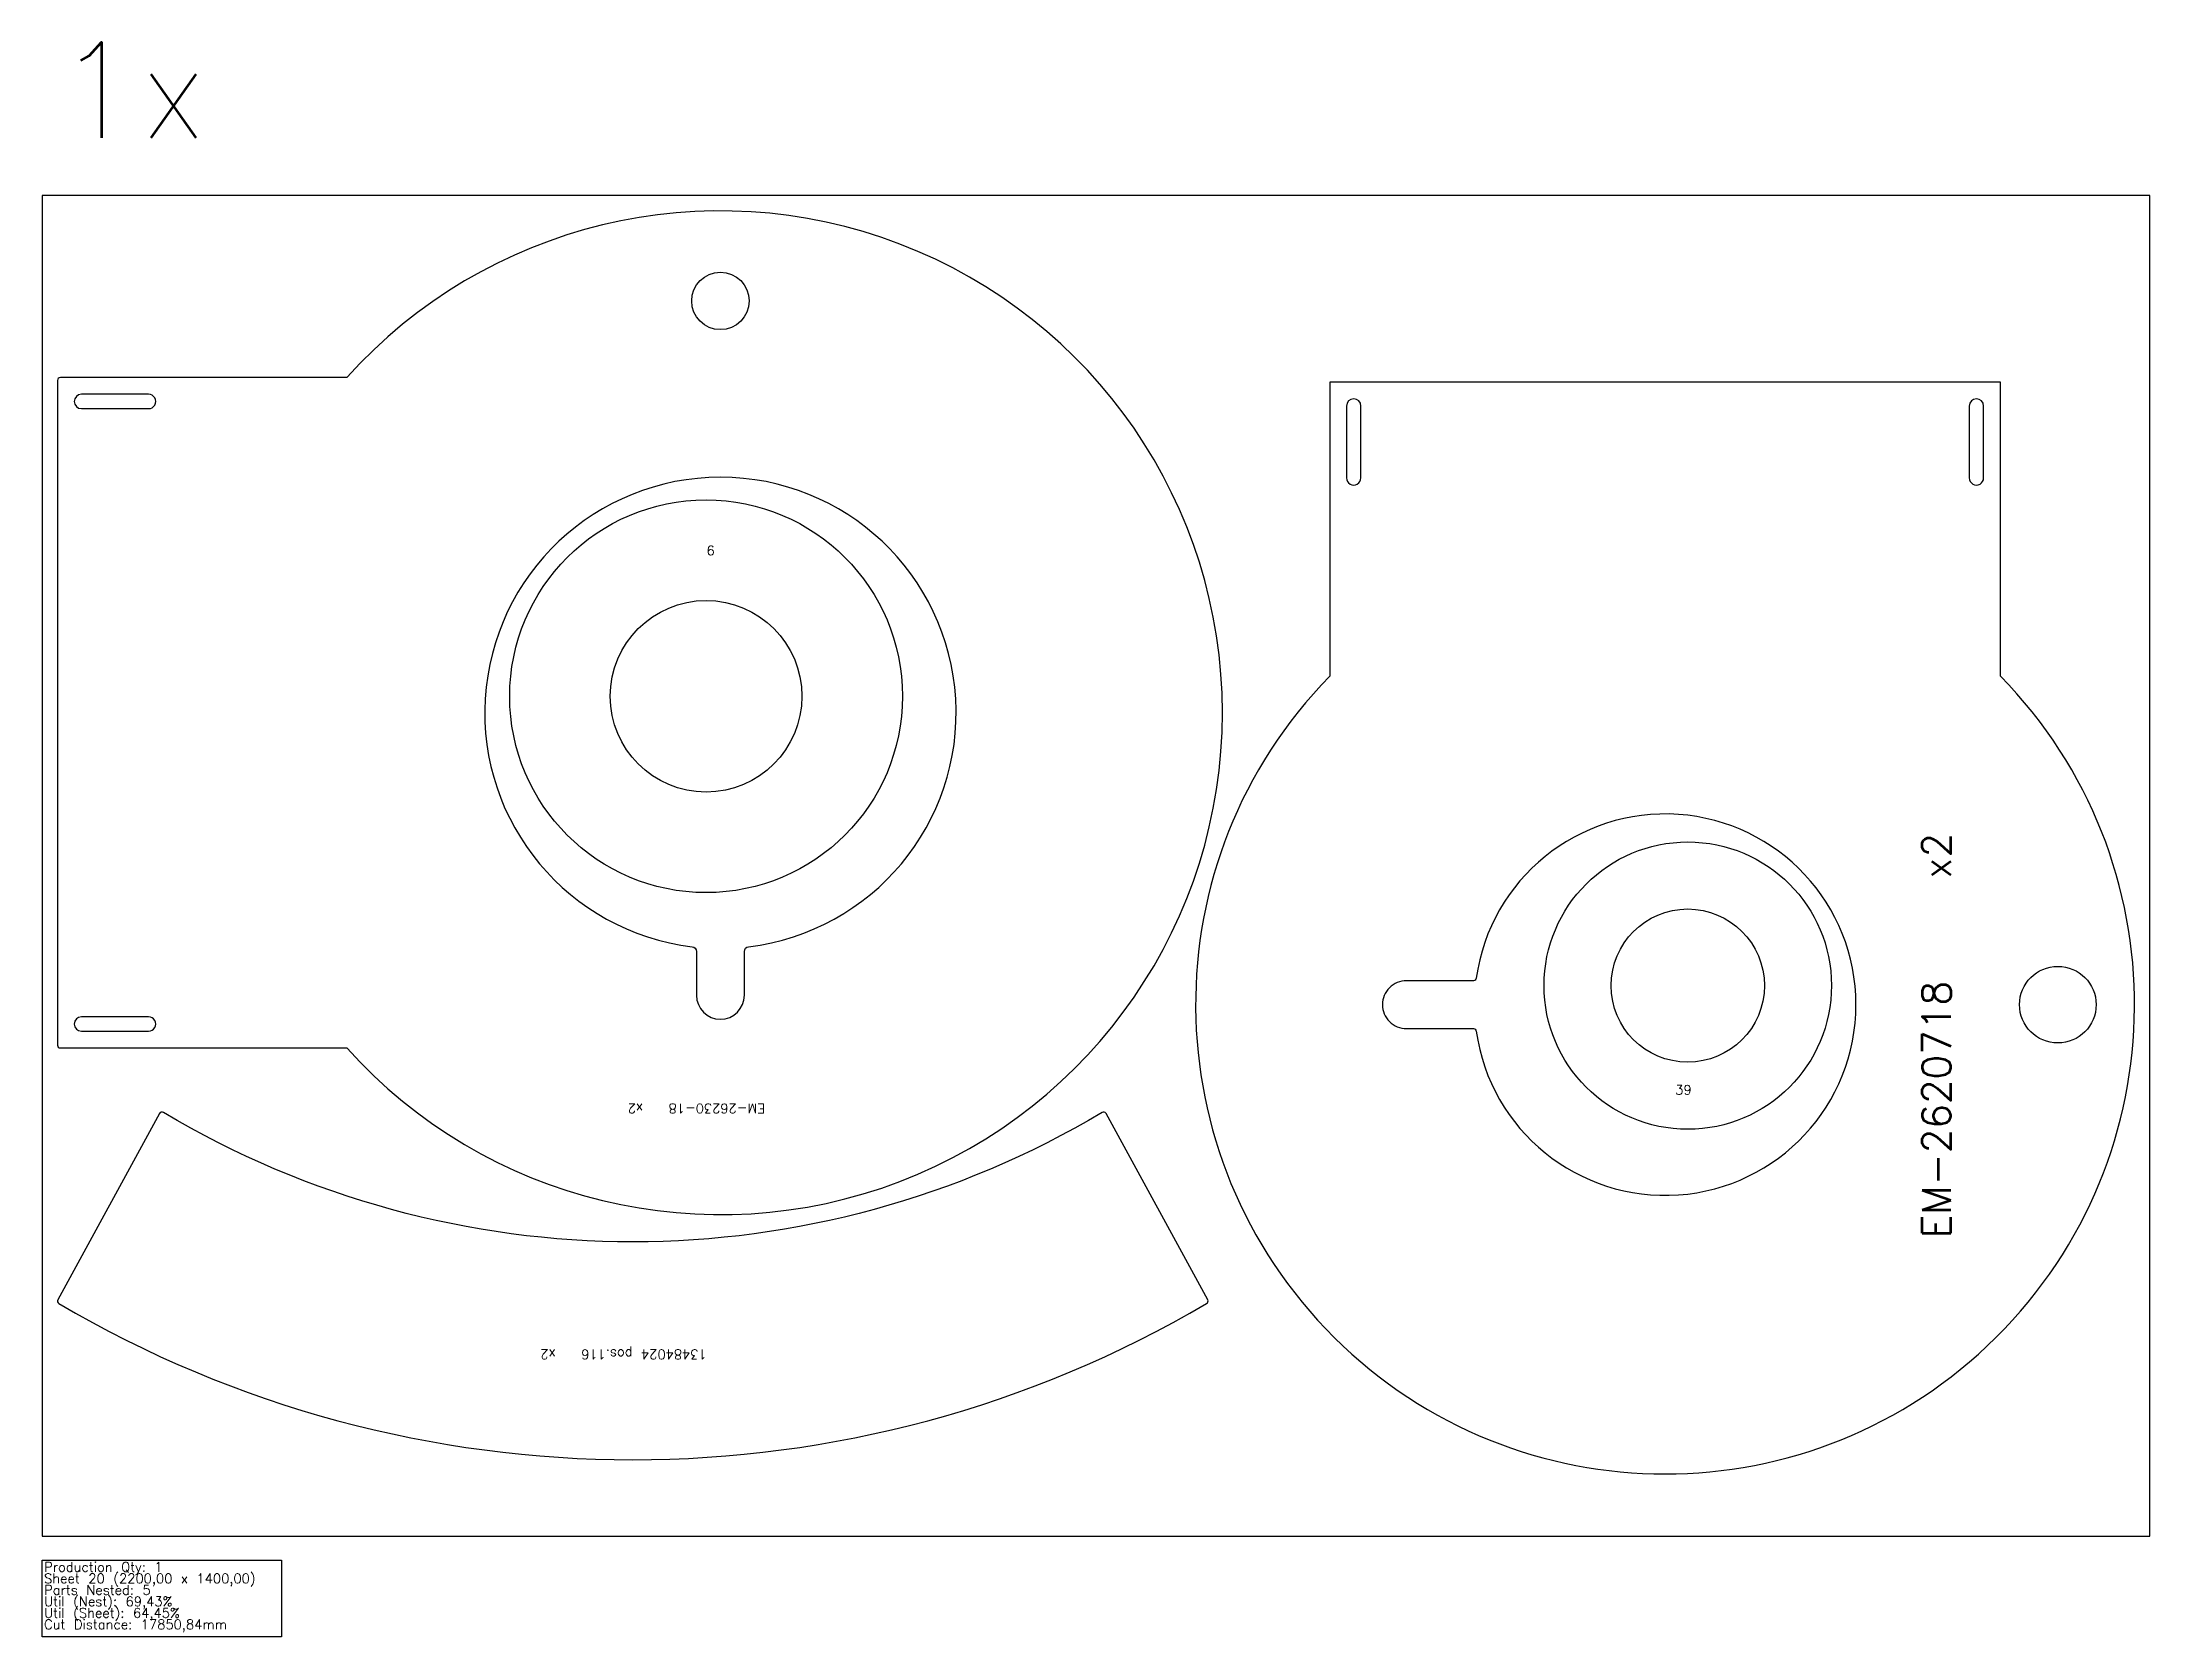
# Model space of a CAD drawing. Header units: millimetres. Extents: x 0 to 68500, y -105 to 2360.
# Drawn here: x 52260 to 54460, y -105 to 1560 of the extents above; entities that cross this region are included whole.
import ezdxf

# ---------------------------------------------------------------- set-up
doc = ezdxf.new("R2010")
doc.units = ezdxf.units.MM
for name, color, linetype in [('--NestedParts--', 7, 'Continuous'), ('sheet', 24, 'Continuous'), ('Stats', 7, 'Continuous'), ('Texto', 7, 'Continuous')]:
    doc.layers.add(name, color=color, linetype=linetype)
doc.styles.get("Standard").update_dxf_attribs({"font": 'txt.shx'})

msp = doc.modelspace()

# ---------------------------------------------------------------- texts
at = {"insert": (52274.8, 1560.1), "char_height": 100, "attachment_point": 1}
msp.add_mtext_dynamic_manual_height_columns('1x', width=283.974, gutter_width=1, heights=[0], dxfattribs=at)
at = {"layer": 'Stats', "color": 60}
for s, p in [('Sheet 20 (2200,00 x 1400,00)', (52262, -49)), ('Production Qty: 1', (52262, -37)), ('Parts Nested: 5', (52262, -61)), ('Util (Nest): 69,43%', (52262, -73)), ('Cut Distance: 17850,84mm', (52262, -97)), ('Util (Sheet): 64,45%', (52262, -85))]:
    msp.add_text(s, height=10, dxfattribs=at).set_placement(p)
at = {"layer": 'Texto', "color": 3, "char_height": 10, "width": 25.724, "attachment_point": 1}
for s, insert in [('6', (52953.4, 1034.3)), ('39', (53964.6, 471.2))]:
    msp.add_mtext(s, dxfattribs=dict(at, insert=insert))
at = {"layer": 'Texto', "color": 3, "attachment_point": 1}
for s, insert, char_height, width, rotation in [('{\\W7.515578; }EM-2620718    x2', (54222.3, 311.2), 30, 500.315, 90), ('EM-26230-18   x2', (53014.6, 441.7), 10, 266.034, 180), ('13484024 pos.116   x2', (52953.7, 184.9), 10, 373.149, 180)]:
    msp.add_mtext(s, dxfattribs=dict(at, insert=insert, char_height=char_height, width=width, rotation=rotation))

# ---------------------------------------------------------------- linework, layer by layer
at = {"layer": '--NestedParts--', "color": 7}
for points in [[(52276, 1206.9), (52276, 512.9, 0.414214), (52279, 509.9), (52578, 509.9, 2.611341), (52578, 1209.9), (52279, 1209.9, 0.414214)], [(52371, 1192.4), (52301, 1192.4, 0.999992), (52301, 1177.4), (52371, 1177.4, 1.000012)], [(53604, 898.1, 2.379796), (54304, 898.1), (54304, 1205.1), (53604, 1205.1)], [(53636.5, 1105.1), (53636.5, 1180.1, 0.999985), (53621.5, 1180.1), (53621.5, 1105.1, 1.000015)], [(54271.5, 1105.1, 1.000022), (54286.5, 1105.1), (54286.5, 1180.1, 0.999978), (54271.5, 1180.1)], [(52938.6, 615.6, -0.379542), (52943, 610.7), (52943, 564.9, 0.999996), (52993, 564.9), (52993, 610.7, -0.379542), (52997.4, 615.6, 16.673357)], [(53684, 530.1), (53753.9, 530.1, -0.374046), (53756.9, 527.5, 14.358928), (53756.9, 582.7, -0.374046), (53753.9, 580.1), (53684, 580.1, 0.414214), (53659, 555.1), (53659, 555.1, 0.414214)], [(52371, 527.4, 1.000013), (52371, 542.4), (52301, 542.4, 0.999993), (52301, 527.4)], [(53370.5, 441.5, 0.425775), (53366.3, 442.6, -0.275986), (52386.7, 442.6, 0.425775), (52382.5, 441.5), (52276.4, 246.9, 0.404893), (52277.5, 242.9, 0.272016), (53475.5, 242.9, 0.404893), (53476.6, 246.9)]]:
    msp.add_lwpolyline(points, format="xyb", close=True, dxfattribs=at)
for centre, radius in [((52968, 1289.9), 30), ((52953, 877.1), 205), ((52953, 877.1), 100), ((53977.7, 575), 150), ((53977.7, 575), 80), ((54364, 555.1), 40)]:
    msp.add_circle(centre, radius, dxfattribs=at)
at = {"layer": 'sheet', "color": 7}
msp.add_lwpolyline([(52260, 0), (54460, 0), (54460, 1400), (52260, 1400)], close=True, dxfattribs=at)
at = {"layer": 'Stats', "color": 151}
msp.add_lwpolyline([(52260, -25), (52510, -25), (52510, -105), (52260, -105), (52260, -25)], close=True, dxfattribs=at)

msp.set_redraw_order([(e.dxf.handle, doc.entitydb.next_handle()) for e in msp.query("TEXT MTEXT ATTDEF DIMENSION ARC_DIMENSION")])  # texts and dimensions are drawn at this point

doc.saveas('drawing.dxf')
